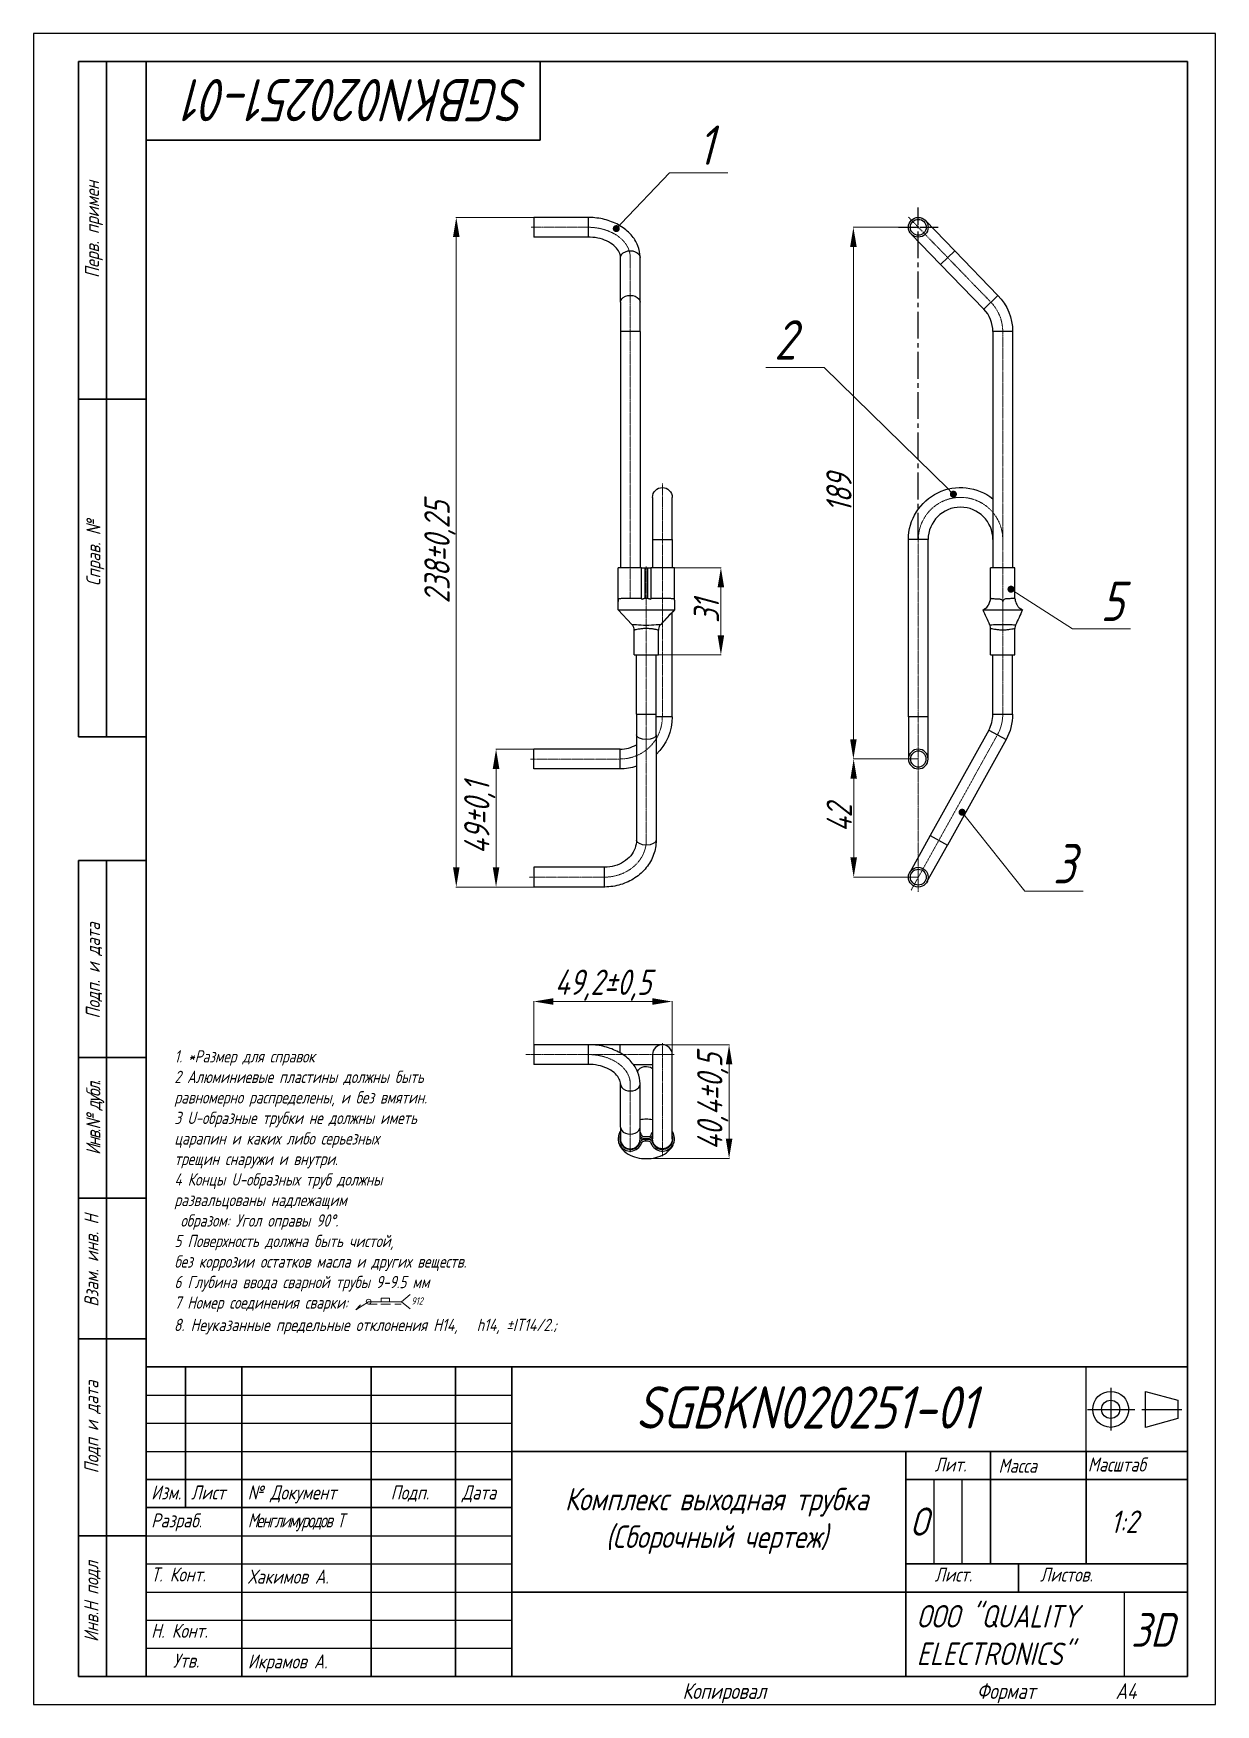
# Model space of a CAD drawing. Header units: millimetres. Extents: x 937859 to 970574, y 987894 to 996517.
# Drawn here: x 969859 to 970279, y 994044 to 994638 of the extents above; entities that cross this region are included whole.
import ezdxf
from ezdxf import colors
from ezdxf.entities.mleader import LeaderData, LeaderLine
from ezdxf.math import Vec2, Vec3

# ---------------------------------------------------------------- set-up
doc = ezdxf.new("R2010")
doc.units = ezdxf.units.MM
doc.header["$LTSCALE"] = 0.5
doc.linetypes.add('CENTER', pattern=[0.6, 0.375, -0.075, 0.075, -0.075])
doc.linetypes.add('CENTER2', pattern=[28.575, 19.05, -3.175, 3.175, -3.175])
for name, color, linetype, lineweight in [('0.25-STAMP', 7, 'Continuous', 25), ('0.3-STAMP', 7, 'Continuous', 30), ('MD_Visible', 7, 'Continuous', 25), ('MD_Visible Narrow', 7, 'Continuous', 25)]:
    doc.layers.add(name, color=color, linetype=linetype, lineweight=lineweight)
for name, color, linetype in [('DIMENSION', 1, 'Continuous'), ('Razmer', 7, 'Continuous'), ('Системный слой', 7, 'Continuous')]:
    doc.layers.add(name, color=color, linetype=linetype)
doc.styles.add('A1', font='GOST_A.TTF', dxfattribs={"width": 0.955, "oblique": 15, "height": 9})
doc.styles.add('A4x2', font='GOST_A.TTF', dxfattribs={"width": 0.955, "oblique": 15, "height": 5.5})
doc.styles.add('GOST type A', font='GOST_A.TTF', dxfattribs={"oblique": 15, "height": 4})
doc.styles.add('KTEXTSTYLE', font='GOST_A.TTF', dxfattribs={"width": 0.96, "oblique": 15, "height": 8})
doc.styles.get("Standard").update_dxf_attribs({"font": 'GOST_A.TTF', "oblique": 15})
doc.dimstyles.new('A1', dxfattribs={"dimtxt": 9, "dimasz": 7, "dimexe": 0.1, "dimexo": 0, "dimtad": 1, "dimtxsty": 'A1', "dimcen": 2.5, "dimadec": 0, "dimazin": 0, "dimtfac": 1, "dimtmove": 0, "dimatfit": 3, "dimfxl": 1, "dimlwd": 5, "dimlwe": 5, "dimarcsym": 0})

msp = doc.modelspace()

# ---------------------------------------------------------------- texts
at = {"insert": (970034.941, 994606.838), "char_height": 15, "width": 134.8165, "attachment_point": 1, "rotation": 180}
msp.add_mtext('SGBKN020251-01 \\P', dxfattribs=at)
at = {"char_height": 5, "attachment_point": 1, "rotation": 90}
for s, width, insert in [('Взам. инв. Н', 46.28544, (969877.097, 994185.424)), ('Подп и дата', 46.28544, (969877.097, 994126.215)), ('Инв.Н подл', 41.65428, (969877.062, 994066.281))]:
    msp.add_mtext_dynamic_manual_height_columns(s, width=width, gutter_width=25, heights=[0], dxfattribs=dict(at, insert=insert))
at = {"color": 0, "attachment_point": 1}
for s, insert, char_height, width, style in [('8. Неуказанные предельные отклонения H14,   h14, ±IT14/2.;', (969908.883, 994181.172), 4.375, 169.21784, 'GOST type A'), ('\\pxqc;{\\W1;\\C256;Комплекс выходная трубка \\P(Сборочный чертеж)}', (970024.185, 994121.054), 8, 155.02787, 'A4x2')]:
    msp.add_mtext(s, dxfattribs=dict(at, insert=insert, char_height=char_height, width=width, style=style))
at = {"insert": (970072.961, 994157.143), "char_height": 12.5, "width": 112.34708, "attachment_point": 1}
msp.add_mtext('{\\H1.2x;SGBKN020251-01} ', dxfattribs=at)
at = {"lineweight": 25, "attachment_point": 1}
for s, width, insert, char_height in [('Лит.', 24.78472, (970179.166, 994131.868), 5), ('Масса', 51.75437, (970201.848, 994131.431), 5), ('Масштаб', 24.78472, (970233.6, 994131.868), 5), ('Изм.', 8.39012, (969900.81, 994121.925), 5), ('Лист', 8.39012, (969914.992, 994121.925), 5), ('№ Документ', 74.37489, (969935.106, 994121.925), 5), ('Подп.', 8.39012, (969985.906, 994121.925), 5), ('Дата', 8.39012, (970011.244, 994121.925), 5), ('O', 8.8035, (970170.19, 994114.078), 10), ('1:2', 24.78472, (970241.662, 994113.035), 8), ('Разраб.', 8.39012, (969900.81, 994111.993), 5), ('{\\Q15;\\W0.9;\\T0.85;Менглимуродов Т}', 220.94732, (969935.175, 994111.993), 5), ('Т. Конт.', 188.86855, (969900.81, 994092.776), 5), ('Хакимов А.', 129.96696, (969935.175, 994092.031), 5), ('Лист.', 24.78472, (970179.166, 994092.749), 5), ('Листов.', 24.78472, (970216.636, 994092.749), 5), ('ООО "QUALITY\\PELECTRONICS"', 319.42543, (970172.799, 994079.419), 8), ('Н. Конт.', 181.97739, (969900.81, 994072.774), 5), ('3D', 24.78472, (970248.948, 994076.589), 12), ('Утв.', 21.78851, (969908.567, 994062.174), 5), ('Икрамов А.', 155.11973, (969935.175, 994061.87), 5)]:
    msp.add_mtext_dynamic_manual_height_columns(s, width=width, gutter_width=38.892, heights=[0], dxfattribs=dict(at, insert=insert, char_height=char_height))
at = {"char_height": 5.6, "attachment_point": 1}
for s, insert in [('\\pxqc;Копировал', (970032.273, 994051.637)), ('\\pxqc;Формат', (970132.367, 994051.637)), ('\\pxqc;A4', (970174.994, 994051.637))]:
    msp.add_mtext_dynamic_manual_height_columns(s, width=144.32861, gutter_width=1.108, heights=[9.957], dxfattribs=dict(at, insert=insert))
at = {"layer": 'DIMENSION', "color": 250, "linetype": 'CENTER', "ltscale": 0.25, "char_height": 5, "attachment_point": 1, "rotation": 90}
for s, width, insert in [('{\\C0;Перв. примен}', 52.96735, (969877.324, 994551.121)), ('\\pt2.5;{\\C0;Справ. №}', 38.91839, (969877.794, 994441.619)), ('{\\C0;Подп. и дата}', 66, (969877.61, 994287.863)), ('{\\T0.85;\\C0;Инв.№ дубл.}', 48, (969877.754, 994239.412))]:
    msp.add_mtext_dynamic_manual_height_columns(s, width=width, gutter_width=120, heights=[0], dxfattribs=dict(at, insert=insert))
at = {"layer": 'Razmer', "lineweight": 9, "insert": (969993.221, 994188.797), "char_height": 2.58048, "attachment_point": 1}
msp.add_mtext_dynamic_manual_height_columns('{\\fGOST type A|b0|i0|c204|p34;912}', width=3.40118, gutter_width=5.337, heights=[0], dxfattribs=at)
at = {"layer": 'Системный слой', "color": 7, "insert": (969909.081, 994276.64), "char_height": 4.375, "width": 645.19258, "attachment_point": 1, "style": 'KTEXTSTYLE'}
msp.add_mtext('{\\Q15;\\W0.965;1. *Размер для справок\\P2 Алюминиевые пластины должны быть \\Pравномерно распределены, и без вмятин.\\P3 U-образные трубки не должны иметь \\Pцарапин и каких либо серьезных \\Pтрещин снаружи и внутри.\\P4 Концы U-образных труб должны \\Pразвальцованы надлежащим\\P образом: Угол оправы 90°.\\P5 Поверхность должна быть чистой, \\Pбез коррозии остатков масла и других веществ.\\P6 Глубина ввода сварной трубы 9-9.5 мм\\P7 Номер соединения сварки:}', dxfattribs=at)

# ---------------------------------------------------------------- blocks, each defined once
blk = doc.blocks.new('*U234')
at = {"color": 0, "linetype": 'CENTER2', "transparency": 16777216}
for p, q in [((0, 0.7), (0, 7)), ((-7, 0), (-0.7, 0)), ((0.7, 0), (7, 0)), ((0, -111), (0, -0.7))]:
    blk.add_line(p, q, dxfattribs=at)
at = {"color": 0, "linetype": 'Continuous', "transparency": 16777216}
for p, q in [((-0.35, 0), (0.35, 0)), ((0, -0.35), (0, 0.35))]:
    blk.add_line(p, q, dxfattribs=at)
blk = doc.blocks.new('*D235')
at = {"color": 0, "lineweight": 5, "transparency": 16777216}
for p, q in [((970067.43, 994278.58), (970106.24, 994278.58)), ((970106.14, 994245.16), (970106.14, 994271.58)), ((970075.29, 994238.16), (970106.24, 994238.16))]:
    blk.add_line(p, q, dxfattribs=at)
at = {"color": 0, "transparency": 16777216}
for points in [[(970104.98, 994271.58), (970107.31, 994271.58), (970106.14, 994278.58)], [(970104.98, 994245.16), (970107.31, 994245.16), (970106.14, 994238.16)]]:
    blk.add_solid(points, dxfattribs=at)
at = {"layer": 'Defpoints', "color": 0, "transparency": 16777216}
for p in [(970067.43, 994278.58), (970106.14, 994278.58), (970075.29, 994238.16)]:
    blk.add_point(p, dxfattribs=at)
at = {"color": 0, "transparency": 16777216, "insert": (970100.34, 994258.37), "char_height": 9, "attachment_point": 5, "rotation": 90, "style": 'A1'}
blk.add_mtext('40,4%%P0,5', dxfattribs=at)
blk = doc.blocks.new('*D236')
at = {"color": 0, "lineweight": 5, "transparency": 16777216}
for p, q in [((970036.73, 994383.64), (970023.25, 994383.64)), ((970023.35, 994341.64), (970023.35, 994376.64)), ((970036.73, 994334.64), (970023.25, 994334.64))]:
    blk.add_line(p, q, dxfattribs=at)
at = {"color": 0, "transparency": 16777216}
for points in [[(970022.18, 994376.64), (970024.52, 994376.64), (970023.35, 994383.64)], [(970022.18, 994341.64), (970024.52, 994341.64), (970023.35, 994334.64)]]:
    blk.add_solid(points, dxfattribs=at)
at = {"layer": 'Defpoints', "color": 0, "transparency": 16777216}
for p in [(970023.35, 994383.64), (970036.73, 994383.64), (970036.73, 994334.64)]:
    blk.add_point(p, dxfattribs=at)
at = {"color": 0, "transparency": 16777216, "insert": (970017.55, 994359.14), "char_height": 9, "attachment_point": 5, "rotation": 90, "style": 'A1'}
blk.add_mtext('49%%P0,1', dxfattribs=at)
blk = doc.blocks.new('*D237')
at = {"color": 0, "lineweight": 5, "transparency": 16777216}
for p, q in [((970036.73, 994572.64), (970009.11, 994572.64)), ((970009.21, 994341.64), (970009.21, 994565.64)), ((970036.73, 994334.64), (970009.11, 994334.64))]:
    blk.add_line(p, q, dxfattribs=at)
at = {"color": 0, "transparency": 16777216}
for points in [[(970008.05, 994565.64), (970010.38, 994565.64), (970009.21, 994572.64)], [(970008.05, 994341.64), (970010.38, 994341.64), (970009.21, 994334.64)]]:
    blk.add_solid(points, dxfattribs=at)
at = {"layer": 'Defpoints', "color": 0, "transparency": 16777216}
for p in [(970009.21, 994572.64), (970036.73, 994572.64), (970036.73, 994334.64)]:
    blk.add_point(p, dxfattribs=at)
at = {"color": 0, "transparency": 16777216, "insert": (970003.41, 994453.64), "char_height": 9, "attachment_point": 5, "rotation": 90, "style": 'A1'}
blk.add_mtext('238%%P0,25', dxfattribs=at)
blk = doc.blocks.new('*D238')
at = {"color": 0, "lineweight": 5, "transparency": 16777216}
for p, q in [((970173.37, 994380.14), (970150.31, 994380.14)), ((970150.41, 994345.14), (970150.41, 994373.14)), ((970173.37, 994338.14), (970150.31, 994338.14))]:
    blk.add_line(p, q, dxfattribs=at)
at = {"color": 0, "transparency": 16777216}
for points in [[(970149.25, 994373.14), (970151.58, 994373.14), (970150.41, 994380.14)], [(970149.25, 994345.14), (970151.58, 994345.14), (970150.41, 994338.14)]]:
    blk.add_solid(points, dxfattribs=at)
at = {"layer": 'Defpoints', "color": 0, "transparency": 16777216}
for p in [(970150.41, 994380.14), (970173.37, 994380.14), (970173.37, 994338.14)]:
    blk.add_point(p, dxfattribs=at)
at = {"color": 0, "transparency": 16777216, "insert": (970145.28, 994359.14), "char_height": 9, "attachment_point": 5, "rotation": 90, "style": 'A1'}
blk.add_mtext('42', dxfattribs=at)
blk = doc.blocks.new('*D239')
at = {"color": 0, "lineweight": 5, "transparency": 16777216}
for p, q in [((970173.37, 994569.14), (970150.21, 994569.14)), ((970150.31, 994562.14), (970150.31, 994387.14)), ((970173.37, 994380.14), (970150.21, 994380.14))]:
    blk.add_line(p, q, dxfattribs=at)
at = {"color": 0, "transparency": 16777216}
for points in [[(970149.15, 994562.14), (970151.48, 994562.14), (970150.31, 994569.14)], [(970149.15, 994387.14), (970151.48, 994387.14), (970150.31, 994380.14)]]:
    blk.add_solid(points, dxfattribs=at)
at = {"layer": 'Defpoints', "color": 0, "transparency": 16777216}
for p in [(970173.37, 994569.14), (970150.31, 994380.14), (970173.37, 994380.14)]:
    blk.add_point(p, dxfattribs=at)
at = {"color": 0, "transparency": 16777216, "insert": (970145.18, 994474.64), "char_height": 9, "attachment_point": 5, "rotation": 90, "style": 'A1'}
blk.add_mtext('189', dxfattribs=at)
blk = doc.blocks.new('*D240')
at = {"color": 0, "lineweight": 5, "transparency": 16777216}
for p, q in [((970036.73, 994278.58), (970036.73, 994294.04)), ((970078.93, 994293.94), (970043.73, 994293.94)), ((970085.93, 994275.08), (970085.93, 994294.04))]:
    blk.add_line(p, q, dxfattribs=at)
at = {"color": 0, "transparency": 16777216}
for points in [[(970043.73, 994295.11), (970043.73, 994292.77), (970036.73, 994293.94)], [(970078.93, 994295.11), (970078.93, 994292.77), (970085.93, 994293.94)]]:
    blk.add_solid(points, dxfattribs=at)
at = {"layer": 'Defpoints', "color": 0, "transparency": 16777216}
for p in [(970036.73, 994293.94), (970036.73, 994278.58), (970085.93, 994275.08)]:
    blk.add_point(p, dxfattribs=at)
at = {"color": 0, "transparency": 16777216, "insert": (970061.33, 994299.75), "char_height": 9, "attachment_point": 5, "style": 'A1'}
blk.add_mtext('49,2%%P0,5', dxfattribs=at)
blk = doc.blocks.new('_Dot')
at = {"color": 0, "linetype": 'ByBlock', "lineweight": -2}
blk.add_line((-0.5, 0), (-1, 0), dxfattribs=at)
at = {"color": 0, "linetype": 'ByBlock', "const_width": 0.5}
blk.add_lwpolyline([(-0.25, 0, 1), (0.25, 0, 1)], format="xyb", close=True, dxfattribs=at)
blk = doc.blocks.new('*D241')
at = {"color": 0, "lineweight": 5, "transparency": 16777216}
for p, q in [((970086.73, 994448.14), (970103.33, 994448.14)), ((970103.23, 994424.14), (970103.23, 994441.14)), ((970081.03, 994417.14), (970103.33, 994417.14))]:
    blk.add_line(p, q, dxfattribs=at)
at = {"color": 0, "transparency": 16777216}
for points in [[(970102.06, 994441.14), (970104.4, 994441.14), (970103.23, 994448.14)], [(970102.06, 994424.14), (970104.4, 994424.14), (970103.23, 994417.14)]]:
    blk.add_solid(points, dxfattribs=at)
at = {"layer": 'Defpoints', "color": 0, "transparency": 16777216}
for p in [(970086.73, 994448.14), (970103.23, 994448.14), (970081.03, 994417.14)]:
    blk.add_point(p, dxfattribs=at)
at = {"color": 0, "transparency": 16777216, "insert": (970098.1, 994432.64), "char_height": 9, "attachment_point": 5, "rotation": 90, "style": 'A1'}
blk.add_mtext('31', dxfattribs=at)

# ---------------------------------------------------------------- dimensions: what is measured, and where the dimension line sits
for base, p1, p2, angle, text, picture, middle in [((970009.214, 994572.637), (970036.731, 994334.637), (970036.731, 994572.637), 270, '<>%%P0,25', '*D237', (970003.41, 994453.637)), ((970023.35, 994383.637), (970036.731, 994334.637), (970036.731, 994383.637), 270, '<>%%P0,1', '*D236', (970017.546, 994359.137)), ((970106.144, 994278.584), (970075.287, 994238.157), (970067.431, 994278.584), 90, '40,4%%P0,5', '*D235', (970100.34, 994258.37))]:
    dim = msp.add_linear_dim(base=base, p1=p1, p2=p2, angle=angle, text=text, dimstyle='A1')
    dim.commit()
    dim.dimension.update_dxf_attribs({"geometry": picture, "text_midpoint": middle})
for base, p1, p2, picture, middle in [((970150.312, 994380.137), (970173.373, 994569.137), (970173.373, 994380.137), '*D239', (970145.184, 994474.637)), ((970103.229, 994448.137), (970081.031, 994417.137), (970086.731, 994448.137), '*D241', (970098.101, 994432.637)), ((970150.412, 994380.137), (970173.373, 994338.137), (970173.373, 994380.137), '*D238', (970145.284, 994359.137))]:
    dim = msp.add_linear_dim(base=base, p1=p1, p2=p2, angle=90, dimstyle='A1')
    dim.commit()
    dim.dimension.update_dxf_attribs({"geometry": picture, "text_midpoint": middle})
dim = msp.add_linear_dim(base=(970036.731, 994293.941), p1=(970085.931, 994275.084), p2=(970036.731, 994278.584), text='<>%%P0,5', dimstyle='A1')
dim.commit()
dim.dimension.update_dxf_attribs({"geometry": '*D240', "text_midpoint": (970061.331, 994299.745)})

# ---------------------------------------------------------------- hatches: boundary and pattern name
at = {"lineweight": 5}
h = msp.add_hatch(color=256, dxfattribs=at)
h.dxf.hatch_style = 1
h.paths.add_polyline_path([(969975.16, 994186.146), (969973.51, 994184.373), (969974.776, 994185.21)])

# ---------------------------------------------------------------- linework, layer by layer
msp.add_line((969973.51, 994184.373), (969975.16, 994186.146), dxfattribs=at)
for p, q in [((970232.983, 994134.041), (970232.983, 994164.041)), ((970246.474, 994084.041), (970246.474, 994054.04))]:
    msp.add_line(p, q)
at = {"lineweight": 25}
for p, q in [((970241.728, 994156.584), (970241.728, 994141.497)), ((970233.538, 994148.966), (970250.29, 994148.966)), ((970252.762, 994148.966), (970267.041, 994148.966))]:
    msp.add_line(p, q, dxfattribs=at)
msp.add_lwpolyline([(970254.066, 994155.358), (970265.544, 994152.201), (970265.544, 994148.966), (970265.544, 994145.731), (970254.066, 994142.575), (970254.066, 994148.966)], close=True, dxfattribs=at)
for radius in [6.391, 3.236]:
    msp.add_circle((970241.728, 994148.966), radius, dxfattribs=at)
at = {"layer": '0.25-STAMP', "color": 0}
for p, q in [((969898.983, 994154.041), (970028.983, 994154.041)), ((969898.983, 994144.041), (970028.983, 994144.041)), ((969898.983, 994134.041), (970028.983, 994134.041)), ((970178.983, 994094.041), (970178.983, 994124.041)), ((970188.983, 994094.041), (970188.983, 994124.041)), ((969898.983, 994104.041), (970028.983, 994104.041)), ((969898.983, 994094.041), (970028.983, 994094.041)), ((969898.983, 994084.041), (970028.983, 994084.041)), ((969898.983, 994074.041), (970028.983, 994074.041)), ((969898.983, 994064.041), (970028.983, 994064.041))]:
    msp.add_line(p, q, dxfattribs=at)
at = {"layer": '0.25-STAMP'}
msp.add_lwpolyline([(969858.983, 994044.041), (970278.983, 994044.041), (970278.983, 994638.041), (969858.983, 994638.041), (969858.983, 994044.041)], dxfattribs=at)
at = {"layer": '0.3-STAMP', "color": 0}
for p, q in [((969874.983, 994388.041), (969874.983, 994628.041)), ((969874.983, 994628.041), (969898.983, 994628.041)), ((969884.983, 994388.041), (969884.983, 994628.041)), ((969898.983, 994628.041), (969898.983, 994388.041)), ((969874.983, 994508.041), (969898.983, 994508.041)), ((969874.983, 994388.041), (969898.983, 994388.041)), ((969874.983, 994054.041), (969874.983, 994344.041)), ((969898.983, 994344.041), (969874.983, 994344.041)), ((969884.983, 994054.041), (969884.983, 994344.041)), ((969898.983, 994344.041), (969898.983, 994054.041)), ((969898.983, 994274.041), (969874.983, 994274.041)), ((969898.983, 994224.041), (969874.983, 994224.041)), ((969898.983, 994174.041), (969874.983, 994174.041)), ((969898.983, 994164.041), (970268.983, 994164.041)), ((969898.983, 994054.041), (969898.983, 994164.041)), ((969912.983, 994114.041), (969912.983, 994164.041)), ((969932.983, 994054.041), (969932.983, 994164.041)), ((969978.983, 994054.041), (969978.983, 994164.041)), ((970008.983, 994054.041), (970008.983, 994164.041)), ((970028.983, 994054.041), (970028.983, 994164.041)), ((970268.983, 994054.041), (970268.983, 994164.041)), ((970028.983, 994134.041), (970268.983, 994134.041)), ((970168.983, 994054.041), (970168.983, 994134.041)), ((970198.983, 994094.041), (970198.983, 994134.041)), ((970232.983, 994094.041), (970232.983, 994134.041)), ((969898.983, 994124.041), (970028.983, 994124.041)), ((970168.983, 994124.041), (970268.983, 994124.041)), ((969898.983, 994114.041), (970028.983, 994114.041)), ((969898.983, 994104.041), (969874.983, 994104.041)), ((970168.983, 994094.041), (970268.983, 994094.041)), ((970208.983, 994084.041), (970208.983, 994094.041)), ((970028.983, 994084.041), (970268.983, 994084.041)), ((969898.983, 994054.041), (969874.983, 994054.041)), ((969898.983, 994054.041), (970268.983, 994054.041))]:
    msp.add_line(p, q, dxfattribs=at)
at = {"layer": '0.3-STAMP'}
for p, q in [((970038.983, 994628.041), (969898.983, 994628.041)), ((970038.983, 994600.041), (970038.983, 994628.041)), ((969898.983, 994600.041), (970038.983, 994600.041))]:
    msp.add_line(p, q, dxfattribs=at)
msp.add_lwpolyline([(969898.983, 994054.041), (970268.983, 994054.041), (970268.983, 994628.041), (969898.983, 994628.041), (969898.983, 994054.041)], dxfattribs=at)
at = {"layer": 'MD_Visible', "extrusion": (0, 1, 0)}
for p, q in [((970036.731, 994572.637), (970036.731, 994565.637)), ((970056.031, 994572.637), (970036.731, 994572.637)), ((970186.32, 994560.792), (970175.888, 994571.571)), ((970056.031, 994565.637), (970036.731, 994565.637)), ((970170.858, 994566.703), (970181.29, 994555.924)), ((970067.531, 994542.499), (970067.531, 994558.358)), ((970074.531, 994542.499), (970074.531, 994558.358)), ((970201.667, 994544.933), (970186.32, 994560.792)), ((970196.637, 994540.065), (970181.29, 994555.924)), ((970067.531, 994542.499), (970067.531, 994532.067)), ((970074.531, 994532.067), (970074.531, 994542.499)), ((970067.531, 994532.067), (970067.531, 994448.137)), ((970074.531, 994532.067), (970074.531, 994448.137)), ((970199.873, 994532.067), (970199.873, 994448.137)), ((970206.873, 994532.067), (970206.873, 994448.137)), ((970078.931, 994473.137), (970078.931, 994458.137)), ((970085.931, 994458.137), (970085.931, 994473.137)), ((970078.931, 994458.137), (970078.931, 994448.137)), ((970085.931, 994458.137), (970085.931, 994448.137)), ((970169.873, 994395.137), (970169.873, 994458.137)), ((970176.873, 994395.137), (970176.873, 994458.137)), ((970075.066, 994448.137), (970066.731, 994448.137)), ((970066.731, 994436.137), (970066.731, 994448.137)), ((970075.066, 994448.137), (970076.192, 994448.137)), ((970076.192, 994448.137), (970077.27, 994448.137)), ((970077.27, 994448.137), (970078.396, 994448.137)), ((970086.731, 994448.137), (970078.396, 994448.137)), ((970086.731, 994436.545), (970086.731, 994448.137)), ((970207.673, 994448.137), (970199.073, 994448.137)), ((970199.073, 994437.135), (970199.073, 994448.137)), ((970207.673, 994437.135), (970207.673, 994448.137)), ((970066.731, 994433.137), (970066.731, 994436.137)), ((970086.731, 994436.545), (970086.731, 994433.137)), ((970071.606, 994428.005), (970066.731, 994433.137)), ((970086.731, 994433.137), (970081.856, 994428.005)), ((970085.931, 994433.137), (970085.931, 994433.137)), ((970085.931, 994395.137), (970085.931, 994432.295)), ((970072.431, 994417.137), (970072.431, 994425.939)), ((970081.031, 994417.137), (970081.031, 994425.939)), ((970199.073, 994417.137), (970199.073, 994426.493)), ((970207.673, 994417.137), (970207.673, 994426.493)), ((970072.431, 994417.137), (970081.031, 994417.137)), ((970073.231, 994396.024), (970073.231, 994417.137)), ((970080.231, 994396.024), (970080.231, 994417.137)), ((970199.073, 994417.137), (970207.673, 994417.137)), ((970199.873, 994396.024), (970199.873, 994417.137)), ((970206.873, 994396.024), (970206.873, 994417.137)), ((970073.231, 994396.024), (970073.231, 994388.739)), ((970080.231, 994388.739), (970080.231, 994396.024)), ((970169.873, 994395.137), (970169.873, 994380.137)), ((970176.873, 994380.137), (970176.873, 994395.137)), ((970073.231, 994388.739), (970073.231, 994351.249)), ((970080.231, 994388.739), (970080.231, 994351.249)), ((970198.426, 994390.439), (970177.598, 994352.949)), ((970204.545, 994387.04), (970183.717, 994349.55)), ((970036.731, 994376.637), (970036.731, 994383.637)), ((970067.431, 994383.637), (970036.731, 994383.637)), ((970067.431, 994376.637), (970036.731, 994376.637)), ((970177.598, 994352.949), (970170.314, 994339.837)), ((970176.433, 994336.437), (970183.717, 994349.55)), ((970036.731, 994341.637), (970036.731, 994334.637)), ((970061.731, 994341.637), (970036.731, 994341.637)), ((970061.731, 994334.637), (970036.731, 994334.637))]:
    msp.add_line(p, q, dxfattribs=at)
at = {"layer": 'MD_Visible', "linetype": 'CENTER', "lineweight": 9, "extrusion": (0, 1, 0)}
for p, q in [((970199.152, 994542.499), (970169.885, 994572.742)), ((970056.031, 994569.137), (970035.814, 994569.137)), ((970071.031, 994558.358), (970071.031, 994437.554)), ((970203.373, 994396.024), (970203.373, 994532.067)), ((970082.431, 994478.045), (970082.431, 994395.137)), ((970173.373, 994332.936), (970173.373, 994458.137)), ((970076.731, 994448.571), (970076.731, 994351.249)), ((970170.812, 994333.527), (970201.486, 994388.739)), ((970067.431, 994380.137), (970035.481, 994380.137)), ((970061.731, 994338.137), (970035.058, 994338.137))]:
    msp.add_line(p, q, dxfattribs=at)
at = {"layer": 'MD_Visible', "linetype": 'CENTER', "lineweight": 9}
for p, q in [((970082.431, 994238.97), (970082.431, 994279.226)), ((970056.031, 994275.084), (970033.92, 994275.084)), ((970086.6, 994275.084), (970056.031, 994275.084)), ((970071.031, 994240.394), (970071.031, 994264.652))]:
    msp.add_line(p, q, dxfattribs=at)
at = {"layer": 'MD_Visible'}
for p, q in [((970036.731, 994278.584), (970036.731, 994271.584)), ((970056.031, 994278.584), (970036.731, 994278.584)), ((970067.431, 994278.584), (970056.031, 994278.584)), ((970082.431, 994278.584), (970067.431, 994278.584)), ((970078.931, 994275.084), (970078.931, 994245.084)), ((970085.931, 994245.084), (970085.931, 994275.084)), ((970056.031, 994271.584), (970036.731, 994271.584)), ((970072.125, 994271.584), (970078.931, 994271.584)), ((970067.531, 994249.305), (970067.531, 994264.652)), ((970074.531, 994249.305), (970074.531, 994264.652)), ((970067.531, 994249.305), (970067.531, 994245.084)), ((970074.531, 994245.084), (970074.531, 994249.305)), ((970077.27, 994245.784), (970076.192, 994245.784)), ((970077.27, 994245.184), (970076.192, 994245.184)), ((970076.192, 994244.984), (970077.27, 994244.984)), ((970076.192, 994244.384), (970077.27, 994244.384))]:
    msp.add_line(p, q, dxfattribs=at)
for centre, radius in [((970173.373, 994569.137), 3.5), ((970173.373, 994569.137), 2.82), ((970173.373, 994338.137), 3.5), ((970173.373, 994338.137), 2.82)]:
    msp.add_circle(centre, radius, dxfattribs=at)
at = {"layer": 'MD_Visible', "extrusion": (2.69996e-16, -2.4281e-40, -1)}
for radius in [3.5, 2.82]:
    msp.add_circle((-970173.373, 994380.137), radius, dxfattribs=at)
at = {"layer": 'MD_Visible', "linetype": 'CENTER', "lineweight": 9, "extrusion": (2.69996e-16, 0, -1)}
for centre, start, end in [((-970188.373, 994532.067), 135.939191, 180), ((-970188.373, 994396.024), 180, 209.054604)]:
    msp.add_arc(centre, 15, start, end, dxfattribs=at)
at = {"layer": 'MD_Visible', "extrusion": (2.69996e-16, 0, -1)}
for centre, start, end in [((-970188.373, 994532.067), 135.939191, 180), ((-970188.373, 994458.137), 0, 128.434651), ((-970188.373, 994396.024), 180, 209.054604)]:
    msp.add_arc(centre, 18.5, start, end, dxfattribs=at)
at = {"layer": 'MD_Visible'}
for centre, radius, start, end in [((970188.373, 994532.067), 11.5, 0, 44.060809), ((970188.373, 994458.137), 11.5, 0, 180), ((970188.373, 994396.024), 11.5, 330.945396, 0), ((970067.431, 994395.137), 11.5, 270, 300.288069), ((970082.431, 994275.084), 3.5, 0, 180), ((970071.031, 994245.084), 4.3, 144.484016, 339.790455), ((970071.031, 994245.084), 3.7, 161.075356, 339.790455), ((970071.031, 994245.084), 3.5, 180, 0), ((970071.031, 994245.084), 4.3, 20.209545, 35.515984), ((970082.431, 994245.084), 4.3, 200.209545, 35.515984), ((970082.431, 994245.084), 4.3, 144.484016, 159.790455), ((970082.431, 994245.084), 3.7, 200.209545, 18.924644)]:
    msp.add_arc(centre, radius, start, end, dxfattribs=at)
at = {"layer": 'MD_Visible', "extrusion": (1.22465e-16, 0, -1)}
for centre, radius, start, end in [((-970082.431, 994473.137), 3.5, 0, 180), ((-970067.431, 994395.137), 18.5, 180, 226.219944), ((-970067.431, 994395.137), 18.5, 251.728901, 270)]:
    msp.add_arc(centre, radius, start, end, dxfattribs=at)
at = {"layer": 'MD_Visible', "linetype": 'CENTER', "lineweight": 9}
for centre, start, end in [((970188.373, 994458.137), 0, 180), ((970067.431, 994395.137), 270, 328.576094)]:
    msp.add_arc(centre, 15, start, end, dxfattribs=at)
at = {"layer": 'MD_Visible', "linetype": 'CENTER', "lineweight": 9, "extrusion": (1.22465e-16, 0, -1)}
msp.add_arc((-970067.431, 994395.137), 15, 180, 226.219944, dxfattribs=at)
at = {"layer": 'MD_Visible', "extrusion": (0, 0, -1)}
for centre, radius, start, end in [((-970076.731, 994245.084), 2.82, 326.321653, 331.277388), ((-970076.192, 994243.184), 1.8, 20.209545, 90), ((-970076.192, 994246.984), 1.8, 270, 337.368278), ((-970076.192, 994246.984), 1.2, 270, 339.790455), ((-970076.192, 994243.184), 1.2, 20.209545, 90), ((-970077.27, 994246.984), 1.2, 200.209545, 270), ((-970077.27, 994246.984), 1.8, 202.631722, 270), ((-970077.27, 994243.184), 1.8, 90, 159.790455), ((-970077.27, 994243.184), 1.2, 90, 159.790455), ((-970082.431, 994245.084), 3.5, 180, 0), ((-970076.731, 994245.084), 2.82, 208.722612, 213.678347), ((-970076.731, 994245.084), 3.5, 321.095652, 324.516796), ((-970076.731, 994245.084), 3.5, 215.483204, 218.904348)]:
    msp.add_arc(centre, radius, start, end, dxfattribs=at)
at = {"layer": 'MD_Visible'}
for points, knots in [([(970074.531, 994558.358), (970074.531, 994559.8), (970074.248, 994561.239), (970073.161, 994563.993), (970072.337, 994565.3), (970070.207, 994567.709), (970068.868, 994568.789), (970065.883, 994570.562), (970064.236, 994571.256), (970060.773, 994572.24), (970058.956, 994572.53), (970056.76, 994572.629), (970056.396, 994572.637), (970056.031, 994572.637)], [0, 0, 0, 0, 0.2763545, 0.2763545, 0.5658626, 0.5658626, 0.8800219, 0.8800219, 1.1941812, 1.1941812, 1.5083404, 1.5083404, 1.5707963, 1.5707963, 1.5707963, 1.5707963]), ([(970067.531, 994558.358), (970067.531, 994558.977), (970067.4, 994559.6), (970066.815, 994560.894), (970066.354, 994561.563), (970065.081, 994562.822), (970064.284, 994563.411), (970062.443, 994564.397), (970061.411, 994564.802), (970059.193, 994565.386), (970058.006, 994565.566), (970056.547, 994565.631), (970056.289, 994565.637), (970056.031, 994565.637)], [0, 0, 0, 0, 0.3141593, 0.3141593, 0.6283185, 0.6283185, 0.9300821, 0.9300821, 1.219441, 1.219441, 1.5087323, 1.5087323, 1.5707963, 1.5707963, 1.5707963, 1.5707963]), ([(970075.066, 994437.133), (970074.924, 994437.131), (970074.726, 994437.135), (970074.234, 994437.138), (970073.941, 994437.137), (970073.387, 994437.137), (970073.148, 994437.137), (970072.645, 994437.136), (970072.383, 994437.135), (970071.977, 994437.135), (970071.84, 994437.136), (970071.149, 994437.137), (970070.583, 994437.133), (970069.901, 994437.135), (970069.768, 994437.136), (970069.286, 994437.136), (970068.953, 994437.131), (970068.459, 994437.132), (970068.287, 994437.135), (970068.028, 994437.135), (970067.933, 994437.132), (970067.654, 994437.123), (970067.485, 994437.115), (970067.274, 994437.118), (970067.217, 994437.121), (970067.142, 994437.125), (970067.119, 994437.126), (970067.085, 994437.125), (970067.072, 994437.124), (970067.039, 994437.121), (970067.021, 994437.117), (970066.968, 994437.103), (970066.937, 994437.089), (970066.864, 994437.037), (970066.829, 994436.992), (970066.759, 994436.844), (970066.744, 994436.734), (970066.735, 994436.611), (970066.734, 994436.574), (970066.732, 994436.504), (970066.732, 994436.47), (970066.731, 994436.358), (970066.731, 994436.264), (970066.731, 994436.137)], [-1.0311097, -1.0311097, -1.0311097, -1.0311097, -0.9364196, -0.9364196, -0.8415169, -0.8415169, -0.7773629, -0.7773629, -0.7132065, -0.7132065, -0.6811462, -0.6811462, -0.5522881, -0.5522881, -0.520313, -0.520313, -0.4353314, -0.4353314, -0.3842868, -0.3842868, -0.3528143, -0.3528143, -0.2866861, -0.2866861, -0.2575597, -0.2575597, -0.244751, -0.244751, -0.2363884, -0.2363884, -0.2235087, -0.2235087, -0.1983379, -0.1983379, -0.1579865, -0.1579865, -0.0942473, -0.0942473, -0.0616859, -0.0616859, -0.0381537, -0.0381537, -0.000001, -0.000001, -0.000001, -0.000001]), ([(970076.152, 994437.137), (970076.134, 994437.137), (970076.116, 994437.136), (970076.075, 994437.134), (970076.052, 994437.132), (970075.942, 994437.123), (970075.857, 994437.109), (970075.659, 994437.061), (970075.551, 994437.022), (970075.375, 994436.935), (970075.327, 994436.899), (970075.296, 994436.88), (970075.291, 994436.878), (970075.286, 994436.877), (970075.286, 994436.877), (970075.285, 994436.877), (970075.284, 994436.877), (970075.283, 994436.877), (970075.283, 994436.877), (970075.283, 994436.877), (970075.282, 994436.877), (970075.281, 994436.877), (970075.281, 994436.877), (970075.278, 994436.877), (970075.276, 994436.878), (970075.273, 994436.881), (970075.272, 994436.883), (970075.268, 994436.887), (970075.266, 994436.89), (970075.255, 994436.91), (970075.245, 994436.93), (970075.212, 994436.986), (970075.187, 994437.027), (970075.14, 994437.087), (970075.12, 994437.108), (970075.093, 994437.126), (970075.085, 994437.13), (970075.075, 994437.132), (970075.073, 994437.133), (970075.07, 994437.133), (970075.069, 994437.133), (970075.067, 994437.133), (970075.067, 994437.133), (970075.066, 994437.133)], [0.000001, 0.000001, 0.000001, 0.000001, 0.00540984, 0.00540984, 0.01242875, 0.01242875, 0.0388905, 0.0388905, 0.0774446, 0.0774446, 0.11040518, 0.11040518, 0.12447548, 0.12447548, 0.12695001, 0.12695001, 0.12844945, 0.12844945, 0.12959751, 0.12959751, 0.13084704, 0.13084704, 0.13286131, 0.13286131, 0.14104386, 0.14104386, 0.14925464, 0.14925464, 0.1592626, 0.1592626, 0.17010242, 0.17010242, 0.18190392, 0.18190392, 0.19068776, 0.19068776, 0.19452773, 0.19452773, 0.19566188, 0.19566188, 0.19617336, 0.19617336, 0.19652116, 0.19652116, 0.19652116, 0.19652116]), ([(970077.27, 994437.137), (970077.185, 994437.137), (970077.101, 994437.137), (970076.922, 994437.137), (970076.826, 994437.137), (970076.731, 994437.137)], [-0.053858724, -0.053858724, -0.053858724, -0.053858724, -0.028639612, -0.028639612, -0.000001, -0.000001, -0.000001, -0.000001]), ([(970078.396, 994437.136), (970078.395, 994437.136), (970078.393, 994437.136), (970078.391, 994437.136), (970078.389, 994437.136), (970078.384, 994437.135), (970078.38, 994437.133), (970078.356, 994437.123), (970078.336, 994437.105), (970078.302, 994437.064), (970078.279, 994437.036), (970078.237, 994436.962), (970078.223, 994436.934), (970078.203, 994436.905), (970078.199, 994436.901), (970078.192, 994436.895), (970078.189, 994436.893), (970078.184, 994436.891), (970078.182, 994436.89), (970078.179, 994436.89), (970078.178, 994436.889), (970078.176, 994436.889), (970078.176, 994436.889), (970078.174, 994436.889), (970078.174, 994436.889), (970078.172, 994436.89), (970078.171, 994436.89), (970078.168, 994436.89), (970078.165, 994436.891), (970078.148, 994436.895), (970078.128, 994436.907), (970078.08, 994436.935), (970078.043, 994436.958), (970077.893, 994437.031), (970077.782, 994437.069), (970077.586, 994437.112), (970077.51, 994437.123), (970077.403, 994437.132), (970077.375, 994437.134), (970077.333, 994437.136), (970077.319, 994437.136), (970077.294, 994437.137), (970077.282, 994437.137), (970077.27, 994437.137)], [0.000001, 0.000001, 0.000001, 0.000001, 0.000979055, 0.000979055, 0.002247579, 0.002247579, 0.005555655, 0.005555655, 0.020428086, 0.020428086, 0.029751049, 0.029751049, 0.034990212, 0.034990212, 0.036000325, 0.036000325, 0.036776893, 0.036776893, 0.037234067, 0.037234067, 0.037439417, 0.037439417, 0.037594286, 0.037594286, 0.037740733, 0.037740733, 0.037945514, 0.037945514, 0.038485035, 0.038485035, 0.041704627, 0.041704627, 0.044992271, 0.044992271, 0.051231346, 0.051231346, 0.055003478, 0.055003478, 0.056352655, 0.056352655, 0.056994842, 0.056994842, 0.057566642, 0.057566642, 0.057566642, 0.057566642]), ([(970086.731, 994436.545), (970086.731, 994436.552), (970086.731, 994436.558), (970086.731, 994436.584), (970086.73, 994436.604), (970086.728, 994436.649), (970086.726, 994436.675), (970086.718, 994436.755), (970086.708, 994436.806), (970086.666, 994436.953), (970086.62, 994437.028), (970086.531, 994437.088), (970086.509, 994437.099), (970086.463, 994437.115), (970086.441, 994437.12), (970086.405, 994437.125), (970086.391, 994437.126), (970086.36, 994437.127), (970086.343, 994437.127), (970086.286, 994437.124), (970086.243, 994437.121), (970086.167, 994437.118), (970086.137, 994437.117), (970085.975, 994437.115), (970085.825, 994437.122), (970085.548, 994437.132), (970085.429, 994437.135), (970085.14, 994437.135), (970084.966, 994437.132), (970084.541, 994437.131), (970084.288, 994437.134), (970083.767, 994437.137), (970083.501, 994437.135), (970083.093, 994437.134), (970082.955, 994437.134), (970082.54, 994437.135), (970082.263, 994437.136), (970081.713, 994437.136), (970081.441, 994437.135), (970080.911, 994437.135), (970080.653, 994437.136), (970080.177, 994437.137), (970079.959, 994437.136), (970079.449, 994437.135), (970079.176, 994437.137), (970078.716, 994437.136), (970078.531, 994437.135), (970078.396, 994437.136)], [-1.225306, -1.225306, -1.225306, -1.225306, -1.2215969, -1.2215969, -1.210248, -1.210248, -1.1944825, -1.1944825, -1.15935, -1.15935, -1.0839367, -1.0839367, -1.0608102, -1.0608102, -1.041483, -1.041483, -1.0302805, -1.0302805, -1.0173168, -1.0173168, -0.9870606, -0.9870606, -0.9689732, -0.9689732, -0.8916448, -0.8916448, -0.8397649, -0.8397649, -0.7732404, -0.7732404, -0.6880271, -0.6880271, -0.6050675, -0.6050675, -0.5632064, -0.5632064, -0.4800063, -0.4800063, -0.3971604, -0.3971604, -0.313531, -0.313531, -0.2354798, -0.2354798, -0.1177147, -0.1177147, -0.000001, -0.000001, -0.000001, -0.000001]), ([(970197.023, 994433.512), (970197.023, 994433.512), (970197.027, 994433.515), (970197.048, 994433.528), (970197.068, 994433.542), (970197.296, 994433.698), (970197.447, 994433.818), (970197.815, 994434.179), (970198.008, 994434.408), (970198.369, 994434.993), (970198.536, 994435.342), (970198.835, 994436.159), (970198.966, 994436.643), (970199.073, 994437.135)], [0.63675366, 0.63675366, 0.63675366, 0.63675366, 0.64520131, 0.64520131, 0.65861346, 0.65861346, 0.81089903, 0.81089903, 0.96423885, 0.96423885, 1.10541149, 1.10541149, 1.26240954, 1.26240954, 1.26240954, 1.26240954]), ([(970197.418, 994433.8), (970197.581, 994433.936), (970197.738, 994434.094), (970198.12, 994434.568), (970198.341, 994434.925), (970198.752, 994435.869), (970198.935, 994436.497), (970199.073, 994437.135)], [0.74786094, 0.74786094, 0.74786094, 0.74786094, 0.88686041, 0.88686041, 1.05785737, 1.05785737, 1.26126131, 1.26126131, 1.26126131, 1.26126131]), ([(970199.073, 994437.135), (970199.073, 994437.134), (970199.108, 994437.134), (970199.209, 994437.135), (970199.247, 994437.136), (970199.423, 994437.136), (970199.614, 994437.13), (970199.978, 994437.133), (970200.108, 994437.136), (970200.43, 994437.133), (970200.626, 994437.124), (970201.168, 994437.112), (970201.445, 994437.124), (970201.592, 994437.125), (970201.628, 994437.126), (970201.698, 994437.124), (970201.732, 994437.123), (970201.829, 994437.117), (970201.892, 994437.111), (970202.033, 994437.092), (970202.111, 994437.078), (970202.358, 994437.022), (970202.525, 994436.967), (970202.851, 994436.827), (970202.988, 994436.751), (970203.162, 994436.636), (970203.204, 994436.593), (970203.251, 994436.523), (970203.266, 994436.491), (970203.297, 994436.384), (970203.31, 994436.291), (970203.32, 994436.137)], [0.5250339, 0.5250339, 0.5250339, 0.5250339, 0.6207979, 0.6207979, 0.6625563, 0.6625563, 0.7898613, 0.7898613, 0.8516731, 0.8516731, 0.9299953, 0.9299953, 1.0540507, 1.0540507, 1.0922348, 1.0922348, 1.1276615, 1.1276615, 1.1927883, 1.1927883, 1.2726048, 1.2726048, 1.4458826, 1.4458826, 1.6188216, 1.6188216, 1.7802224, 1.7802224, 1.8956357, 1.8956357, 2.0883348, 2.0883348, 2.0883348, 2.0883348]), ([(970199.227, 994437.135), (970199.159, 994437.135), (970199.113, 994437.136), (970199.079, 994437.136), (970199.073, 994437.136), (970199.073, 994437.135)], [-0.590854904, -0.590854904, -0.590854904, -0.590854904, -0.553691874, -0.553691874, -0.535518661, -0.535518661, -0.535518661, -0.535518661]), ([(970207.673, 994437.135), (970207.673, 994437.135), (970207.634, 994437.134), (970207.525, 994437.135), (970207.486, 994437.136), (970207.321, 994437.136), (970207.156, 994437.131), (970206.827, 994437.132), (970206.691, 994437.135), (970206.454, 994437.135), (970206.359, 994437.132), (970206.051, 994437.123), (970205.822, 994437.115), (970205.468, 994437.118), (970205.363, 994437.121), (970205.208, 994437.125), (970205.16, 994437.126), (970205.082, 994437.125), (970205.051, 994437.124), (970204.974, 994437.121), (970204.926, 994437.117), (970204.785, 994437.103), (970204.692, 994437.089), (970204.447, 994437.037), (970204.298, 994436.992), (970203.919, 994436.844), (970203.72, 994436.734), (970203.56, 994436.611), (970203.527, 994436.574), (970203.487, 994436.504), (970203.473, 994436.47), (970203.445, 994436.358), (970203.435, 994436.264), (970203.427, 994436.137)], [-0.62935118, -0.62935118, -0.62935118, -0.62935118, -0.55228814, -0.55228814, -0.52031299, -0.52031299, -0.43533138, -0.43533138, -0.38428682, -0.38428682, -0.35281434, -0.35281434, -0.28668609, -0.28668609, -0.25755974, -0.25755974, -0.24475099, -0.24475099, -0.2363884, -0.2363884, -0.22350872, -0.22350872, -0.19833786, -0.19833786, -0.15798648, -0.15798648, -0.09424725, -0.09424725, -0.06168589, -0.06168589, -0.03815369, -0.03815369, -0.000001, -0.000001, -0.000001, -0.000001]), ([(970207.673, 994437.135), (970207.673, 994437.136), (970207.666, 994437.136), (970207.626, 994437.136), (970207.584, 994437.135), (970207.524, 994437.135)], [-0.5242621, -0.5242621, -0.5242621, -0.5242621, -0.48000633, -0.48000633, -0.41055058, -0.41055058, -0.41055058, -0.41055058]), ([(970207.673, 994437.135), (970207.769, 994436.695), (970207.883, 994436.262), (970208.116, 994435.589), (970208.224, 994435.326), (970208.507, 994434.759), (970208.691, 994434.483), (970209.046, 994434.053), (970209.222, 994433.89), (970209.47, 994433.69), (970209.547, 994433.633), (970209.653, 994433.559), (970209.682, 994433.54), (970209.726, 994433.511), (970209.74, 994433.502), (970209.752, 994433.494), (970209.753, 994433.493), (970209.754, 994433.492), (970209.754, 994433.492), (970209.754, 994433.492)], [0, 0, 0, 0, 0.14029694, 0.14029694, 0.24018883, 0.24018883, 0.38381439, 0.38381439, 0.5290964, 0.5290964, 0.59466729, 0.59466729, 0.61929095, 0.61929095, 0.6285247, 0.6285247, 0.62975919, 0.62975919, 0.63060079, 0.63060079, 0.63060079, 0.63060079]), ([(970066.731, 994433.137), (970066.731, 994433.137), (970066.928, 994433.137), (970068.001, 994433.137), (970070.199, 994433.137), (970073.366, 994433.137), (970076.731, 994433.137), (970080.095, 994433.137), (970083.263, 994433.137), (970085.461, 994433.137), (970086.534, 994433.137), (970086.731, 994433.137), (970086.731, 994433.137)], [0.5, 0.5, 0.5, 0.5, 0.53125, 0.5625, 0.625, 0.6875, 0.75, 0.8125, 0.875, 0.9375, 0.96875, 1, 1, 1, 1]), ([(970071.606, 994428.005), (970071.606, 994428.005), (970071.606, 994428.005), (970071.606, 994428.005), (970072.266, 994427.965), (970074.196, 994427.82), (970075.465, 994427.724), (970077.995, 994427.725), (970079.259, 994427.819), (970081.201, 994427.966), (970081.848, 994428.005), (970081.856, 994428.005)], [0.49994801, 0.49994801, 0.49994801, 0.49994801, 0.5, 0.5, 0.625, 0.625, 0.75, 0.75, 0.875, 0.875, 0.99923974, 0.99923974, 0.99923974, 0.99923974]), ([(970072.432, 994425.94), (970072.431, 994426.264), (970072.377, 994426.593), (970072.169, 994427.209), (970072.012, 994427.504), (970071.75, 994427.847), (970071.681, 994427.928), (970071.608, 994428.005)], [0, 0, 0, 0, 0.09737037, 0.09737037, 0.19508785, 0.19508785, 0.22691712, 0.22691712, 0.22691712, 0.22691712]), ([(970081.854, 994428.005), (970081.631, 994427.771), (970081.445, 994427.496), (970081.172, 994426.907), (970081.083, 994426.585), (970081.036, 994426.155), (970081.03, 994426.047), (970081.03, 994425.939)], [0.00016337, 0.00016337, 0.00016337, 0.00016337, 0.09722923, 0.09722923, 0.1948564, 0.1948564, 0.22710302, 0.22710302, 0.22710302, 0.22710302]), ([(970196.373, 994433.137), (970196.373, 994433.137), (970196.635, 994433.137), (970197.856, 994433.137), (970199.694, 994433.137), (970201.693, 994433.137), (970203.373, 994433.137), (970205.054, 994433.137), (970207.052, 994433.137), (970208.891, 994433.137), (970210.112, 994433.137), (970210.373, 994433.137), (970210.373, 994433.137)], [0.25, 0.25, 0.25, 0.25, 0.3125, 0.375, 0.4375, 0.46875, 0.5, 0.53125, 0.5625, 0.625, 0.6875, 0.75, 0.75, 0.75, 0.75]), ([(970199.074, 994426.493), (970199.074, 994426.815), (970199.021, 994427.14), (970198.887, 994427.54), (970198.851, 994427.633), (970198.81, 994427.724)], [0, 0, 0, 0, 0.09643929, 0.09643929, 0.12645408, 0.12645408, 0.12645408, 0.12645408]), ([(970207.937, 994427.725), (970207.804, 994427.43), (970207.718, 994427.111), (970207.677, 994426.691), (970207.672, 994426.592), (970207.672, 994426.494)], [0.00001708, 0.00001708, 0.00001708, 0.00001708, 0.09682048, 0.09682048, 0.1264306, 0.1264306, 0.1264306, 0.1264306]), ([(970081.031, 994425.939), (970081.03, 994425.939), (970081.021, 994425.942), (970081.002, 994425.948), (970080.946, 994425.964), (970080.806, 994426.002), (970080.596, 994426.052), (970080.595, 994426.052), (970080.595, 994426.052), (970080.594, 994426.053), (970080.382, 994426.103), (970080.094, 994426.167), (970079.751, 994426.228), (970079.412, 994426.289), (970079.011, 994426.349), (970078.579, 994426.395), (970078.15, 994426.441), (970077.679, 994426.475), (970077.205, 994426.487), (970076.728, 994426.5), (970076.234, 994426.493), (970075.767, 994426.467), (970075.295, 994426.441), (970074.837, 994426.395), (970074.43, 994426.341), (970074.023, 994426.286), (970073.656, 994426.221), (970073.358, 994426.161), (970073.063, 994426.101), (970072.827, 994426.044), (970072.67, 994426.004), (970072.513, 994425.964), (970072.431, 994425.939), (970072.431, 994425.939)], [0.0004299, 0.0004299, 0.0004299, 0.0004299, 0.01824761, 0.01824761, 0.01824761, 0.0719699, 0.0719699, 0.0719699, 0.07210761, 0.07210761, 0.07210761, 0.12602248, 0.12602248, 0.12602248, 0.17941414, 0.17941414, 0.17941414, 0.23248543, 0.23248543, 0.23248543, 0.28589225, 0.28589225, 0.28589225, 0.3398149, 0.3398149, 0.3398149, 0.39363332, 0.39363332, 0.39363332, 0.44695692, 0.44695692, 0.44695692, 0.50015244, 0.50015244, 0.50015244, 0.50015244]), ([(970072.431, 994425.939), (970072.431, 994425.939), (970072.431, 994425.939), (970072.431, 994425.939)], [0.50015243821, 0.50015243821, 0.50015243821, 0.50015243821, 0.50050267047, 0.50050267047, 0.50050267047, 0.50050267047]), ([(970207.673, 994426.493), (970207.671, 994426.493), (970207.635, 994426.484), (970207.564, 994426.467), (970207.455, 994426.441), (970207.263, 994426.395), (970207.006, 994426.341), (970206.748, 994426.286), (970206.418, 994426.221), (970206.041, 994426.161), (970205.668, 994426.101), (970205.238, 994426.044), (970204.787, 994426.004), (970204.337, 994425.964), (970203.852, 994425.939), (970203.373, 994425.939), (970203.037, 994425.939), (970202.699, 994425.951), (970202.373, 994425.972), (970201.902, 994426.002), (970201.445, 994426.053), (970201.041, 994426.11), (970200.637, 994426.168), (970200.274, 994426.233), (970199.979, 994426.292), (970199.687, 994426.35), (970199.455, 994426.402), (970199.301, 994426.439), (970199.152, 994426.474), (970199.073, 994426.493), (970199.073, 994426.493)], [0.2506913, 0.2506913, 0.2506913, 0.2506913, 0.28589225, 0.28589225, 0.28589225, 0.3398149, 0.3398149, 0.3398149, 0.39363332, 0.39363332, 0.39363332, 0.44695692, 0.44695692, 0.44695692, 0.50015244, 0.50015244, 0.50015244, 0.53721609, 0.53721609, 0.53721609, 0.59117611, 0.59117611, 0.59117611, 0.64493811, 0.64493811, 0.64493811, 0.69813375, 0.69813375, 0.69813375, 0.75006968, 0.75006968, 0.75006968, 0.75006968]), ([(970073.231, 994351.249), (970073.231, 994350.296), (970073.06, 994349.341), (970072.373, 994347.493), (970071.856, 994346.599), (970070.493, 994344.96), (970069.648, 994344.216), (970067.715, 994342.988), (970066.634, 994342.501), (970064.353, 994341.839), (970063.157, 994341.659), (970061.881, 994341.638), (970061.806, 994341.637), (970061.731, 994341.637)], [0, 0, 0, 0, 0.3141593, 0.3141593, 0.6283185, 0.6283185, 0.9424778, 0.9424778, 1.2501924, 1.2501924, 1.5519713, 1.5519713, 1.5707963, 1.5707963, 1.5707963, 1.5707963]), ([(970080.231, 994351.249), (970080.231, 994349.515), (970079.926, 994347.781), (970078.741, 994344.481), (970077.855, 994342.917), (970075.596, 994340.104), (970074.214, 994338.86), (970071.117, 994336.826), (970069.403, 994336.034), (970065.802, 994334.954), (970063.915, 994334.666), (970061.927, 994334.638), (970061.829, 994334.637), (970061.731, 994334.637)], [0, 0, 0, 0, 0.304011, 0.304011, 0.6120646, 0.6120646, 0.9262239, 0.9262239, 1.2403832, 1.2403832, 1.5545424, 1.5545424, 1.5707963, 1.5707963, 1.5707963, 1.5707963]), ([(970074.531, 994264.652), (970074.531, 994266.051), (970074.253, 994267.446), (970073.183, 994270.12), (970072.37, 994271.387), (970070.265, 994273.736), (970068.934, 994274.79), (970065.97, 994276.524), (970064.335, 994277.204), (970060.894, 994278.174), (970059.088, 994278.463), (970056.855, 994278.574), (970056.443, 994278.584), (970056.031, 994278.584)], [0, 0, 0, 0, 0.2712599, 0.2712599, 0.5574042, 0.5574042, 0.8715635, 0.8715635, 1.1857228, 1.1857228, 1.499882, 1.499882, 1.5707963, 1.5707963, 1.5707963, 1.5707963]), ([(970067.531, 994264.652), (970067.531, 994265.218), (970067.409, 994265.789), (970066.843, 994267), (970066.391, 994267.638), (970065.136, 994268.839), (970064.355, 994269.401), (970062.539, 994270.352), (970061.516, 994270.746), (970059.306, 994271.322), (970058.12, 994271.503), (970056.622, 994271.577), (970056.327, 994271.584), (970056.031, 994271.584)], [0, 0, 0, 0, 0.3141593, 0.3141593, 0.6283185, 0.6283185, 0.9253027, 0.9253027, 1.2121157, 1.2121157, 1.500213, 1.500213, 1.5707963, 1.5707963, 1.5707963, 1.5707963]), ([(970078.931, 994251.913), (970078.204, 994252.027), (970076.731, 994252.14), (970075.258, 994252.027), (970074.531, 994251.913)], [0.208959628, 0.208959628, 0.208959628, 0.208959628, 0.25, 0.291040372, 0.291040372, 0.291040372, 0.291040372]), ([(970067.531, 994247.827), (970067.321, 994247.481), (970066.901, 994246.608), (970066.632, 994245.084), (970066.928, 994243.403), (970068.001, 994241.405), (970070.199, 994239.567), (970073.366, 994238.346), (970076.731, 994237.953), (970080.095, 994238.346), (970083.263, 994239.567), (970085.461, 994241.405), (970086.534, 994243.403), (970086.731, 994244.523), (970086.731, 994245.084)], [0.44624545, 0.44624545, 0.44624545, 0.44624545, 0.46875, 0.5, 0.53125, 0.5625, 0.625, 0.6875, 0.75, 0.8125, 0.875, 0.9375, 0.96875, 1, 1, 1, 1]), ([(970086.731, 994245.084), (970086.731, 994245.644), (970086.561, 994246.608), (970086.141, 994247.481), (970085.931, 994247.827)], [0, 0, 0, 0, 0.03125, 0.053754532, 0.053754532, 0.053754532, 0.053754532])]:
    msp.add_open_spline(points, degree=3, knots=knots, dxfattribs=at)
at = {"layer": 'MD_Visible', "linetype": 'CENTER', "lineweight": 9}
for points, knots in [([(970071.031, 994558.358), (970071.031, 994559.011), (970070.946, 994559.675), (970070.629, 994560.906), (970070.415, 994561.472), (970069.724, 994562.842), (970069.175, 994563.624), (970067.833, 994565.067), (970067.04, 994565.731), (970065.256, 994566.902), (970064.265, 994567.41), (970062.143, 994568.24), (970061.012, 994568.562), (970058.6, 994569.018), (970057.316, 994569.137), (970056.031, 994569.137)], [0, 0, 0, 0, 0.1833609, 0.1833609, 0.3473108, 0.3473108, 0.5889406, 0.5889406, 0.8305705, 0.8305705, 1.0722003, 1.0722003, 1.3138301, 1.3138301, 1.5707963, 1.5707963, 1.5707963, 1.5707963]), ([(970076.731, 994351.249), (970076.731, 994350.418), (970076.639, 994349.58), (970076.247, 994347.805), (970075.916, 994346.877), (970075.024, 994345.098), (970074.465, 994344.252), (970073.149, 994342.691), (970072.39, 994341.973), (970070.505, 994340.546), (970069.335, 994339.883), (970066.828, 994338.858), (970065.495, 994338.499), (970063.336, 994338.194), (970062.534, 994338.137), (970061.731, 994338.137)], [0, 0, 0, 0, 0.191008, 0.191008, 0.4130112, 0.4130112, 0.6350144, 0.6350144, 0.8570176, 0.8570176, 1.1336245, 1.1336245, 1.4102315, 1.4102315, 1.5707963, 1.5707963, 1.5707963, 1.5707963]), ([(970071.031, 994264.652), (970071.031, 994265.276), (970070.948, 994265.911), (970070.646, 994267.061), (970070.45, 994267.576), (970069.788, 994268.898), (970069.232, 994269.68), (970067.863, 994271.122), (970067.049, 994271.784), (970065.21, 994272.948), (970064.187, 994273.449), (970061.994, 994274.263), (970060.825, 994274.574), (970058.445, 994274.982), (970057.238, 994275.084), (970056.031, 994275.084)], [0, 0, 0, 0, 0.1810175, 0.1810175, 0.3351268, 0.3351268, 0.5836739, 0.5836739, 0.8322211, 0.8322211, 1.0807682, 1.0807682, 1.3293154, 1.3293154, 1.5707963, 1.5707963, 1.5707963, 1.5707963])]:
    msp.add_open_spline(points, degree=3, knots=knots, dxfattribs=at)
at = {"layer": 'MD_Visible'}
for points in [[(970076.731, 994437.137), (970076.538, 994437.137), (970076.345, 994437.137), (970076.152, 994437.137)], [(970196.373, 994433.137), (970196.716, 994433.355), (970197.059, 994433.573), (970197.402, 994433.791)], [(970209.352, 994433.786), (970209.692, 994433.569), (970210.033, 994433.353), (970210.373, 994433.137)], [(970071.606, 994428.005), (970071.606, 994428.005), (970071.606, 994428.005), (970071.606, 994428.005)], [(970081.856, 994428.005), (970081.856, 994428.005), (970081.856, 994428.005), (970081.856, 994428.005)], [(970198.809, 994427.724), (970197.997, 994429.529), (970197.185, 994431.333), (970196.373, 994433.137)], [(970197.548, 994433.137), (970197.548, 994433.137), (970197.548, 994433.137), (970197.548, 994433.137)], [(970197.549, 994433.137), (970197.549, 994433.137), (970197.549, 994433.137), (970197.549, 994433.137)], [(970198.095, 994433.137), (970198.095, 994433.137), (970198.095, 994433.137), (970198.094, 994433.137)], [(970210.373, 994433.137), (970209.561, 994431.333), (970208.749, 994429.529), (970207.938, 994427.724)], [(970208.652, 994433.137), (970208.652, 994433.137), (970208.652, 994433.137), (970208.651, 994433.137)], [(970209.197, 994433.137), (970209.197, 994433.137), (970209.197, 994433.137), (970209.197, 994433.137)], [(970199.073, 994426.493), (970199.073, 994426.493), (970199.073, 994426.493), (970199.073, 994426.493)], [(970076.731, 994244.384), (970076.538, 994244.383), (970076.345, 994244.383), (970076.152, 994244.383)], [(970073.882, 994242.726), (970073.838, 994242.778), (970073.796, 994242.832), (970073.756, 994242.887)], [(970079.706, 994242.887), (970079.665, 994242.832), (970079.623, 994242.779), (970079.579, 994242.726)]]:
    msp.add_open_spline(points, degree=3, dxfattribs=at)
at = {"layer": 'MD_Visible Narrow', "extrusion": (0, 1, 0)}
for p, q in [((970056.031, 994572.637), (970056.031, 994565.637)), ((970186.32, 994560.792), (970181.29, 994555.924)), ((970201.667, 994544.933), (970196.637, 994540.065)), ((970074.531, 994532.067), (970067.531, 994532.067)), ((970206.873, 994532.067), (970199.873, 994532.067)), ((970078.931, 994458.137), (970085.931, 994458.137)), ((970176.873, 994458.137), (970169.873, 994458.137)), ((970075.066, 994437.133), (970075.066, 994448.137)), ((970076.192, 994448.137), (970076.192, 994437.137)), ((970077.27, 994437.137), (970077.27, 994448.137)), ((970078.396, 994448.137), (970078.396, 994437.136)), ((970203.427, 994436.137), (970203.32, 994436.137)), ((970073.231, 994396.024), (970080.231, 994396.024)), ((970085.931, 994395.137), (970080.231, 994395.137)), ((970176.873, 994395.137), (970169.873, 994395.137)), ((970199.873, 994396.024), (970206.873, 994396.024)), ((970198.426, 994390.439), (970204.545, 994387.04)), ((970067.431, 994376.637), (970067.431, 994383.637)), ((970177.598, 994352.949), (970183.717, 994349.55)), ((970061.731, 994341.637), (970061.731, 994334.637))]:
    msp.add_line(p, q, dxfattribs=at)
at = {"layer": 'MD_Visible Narrow'}
for p, q in [((970056.031, 994278.584), (970056.031, 994271.584)), ((970067.431, 994275.67), (970067.431, 994278.584))]:
    msp.add_line(p, q, dxfattribs=at)
at = {"layer": 'MD_Visible Narrow', "extrusion": (1.22465e-16, 0, -1)}
for centre, ratio, start_param, end_param in [((970071.031, 994558.358), 0.6954214, 0, 3.1415927), ((970071.031, 994542.499), 0.6954214, 0, 3.1415927), ((970076.731, 994388.739), 0.4856429, 3.1415927, 6.2831853), ((970076.731, 994351.249), 0.4856429, 3.1415927, 6.2831853)]:
    msp.add_ellipse(centre, major_axis=(-3.5, 0), ratio=ratio, start_param=start_param, end_param=end_param, dxfattribs=at)
at = {"layer": 'MD_Visible Narrow', "extrusion": (0, 0, -1)}
for centre, major_axis, start_param, end_param in [((970076.731, 994267.799), (-3.5, 0), 0.4469921, 2.2505114), ((970076.731, 994246.971), (-2.82, 0), 5.204698, 5.6072815), ((970076.731, 994246.971), (-2.82, 0), 3.8174965, 4.2200799)]:
    msp.add_ellipse(centre, major_axis=major_axis, ratio=0.8741573, start_param=start_param, end_param=end_param, dxfattribs=at)
at = {"layer": 'MD_Visible Narrow'}
for centre in [(970071.031, 994264.652), (970071.031, 994249.305)]:
    msp.add_ellipse(centre, major_axis=(-3.5, 0), ratio=0.7186021, start_param=0, end_param=3.1415927, dxfattribs=at)
for points in [[(970086.731, 994436.545), (970086.731, 994435.409), (970086.731, 994434.273), (970086.731, 994433.137)], [(970086.731, 994433.137), (970085.106, 994431.427), (970083.481, 994429.716), (970081.856, 994428.005)], [(970198.809, 994427.724), (970198.809, 994427.724), (970198.809, 994427.724), (970198.809, 994427.724)], [(970073.278, 994242.4), (970073.327, 994242.354), (970073.377, 994242.309), (970073.427, 994242.265)], [(970080.034, 994242.265), (970080.085, 994242.309), (970080.135, 994242.354), (970080.184, 994242.4)]]:
    msp.add_open_spline(points, degree=3, dxfattribs=at)
msp.add_open_spline([(970198.809, 994427.724), (970198.809, 994427.724), (970198.809, 994427.724), (970198.809, 994427.724), (970199.261, 994427.82), (970200.884, 994427.965), (970202.094, 994428.006), (970204.656, 994428.005), (970205.864, 994427.965), (970207.485, 994427.82), (970207.935, 994427.725), (970207.938, 994427.724)], degree=3, knots=[0.2499572, 0.2499572, 0.2499572, 0.2499572, 0.25, 0.25, 0.375, 0.375, 0.5, 0.5, 0.625, 0.625, 0.74966171, 0.74966171, 0.74966171, 0.74966171], dxfattribs=at)
at = {"layer": 'Razmer', "lineweight": 9}
for p, q in [((969973.51, 994184.373), (969978.071, 994187.236)), ((969978.071, 994187.236), (969989.755, 994187.236)), ((969978.071, 994186.365), (969981.148, 994186.365)), ((969982.391, 994186.365), (969985.891, 994186.365)), ((969987.378, 994186.365), (969989.646, 994186.365))]:
    msp.add_line(p, q, dxfattribs=at)
msp.add_lwpolyline([(969992.788, 994184.701), (969989.755, 994187.236), (969992.788, 994189.77)], dxfattribs=at)
msp.add_lwpolyline([(969982.549, 994187.236), (969985.448, 994187.236), (969985.448, 994188.549), (969982.549, 994188.549)], close=True, dxfattribs=at)
msp.add_circle((969978.071, 994187.236), 0.87, dxfattribs=at)

# ---------------------------------------------------------------- block references
at = {"linetype": 'CENTER2'}
msp.add_blockref('*U234', (970173.373, 994569.137), dxfattribs=at)

msp.set_redraw_order([(e.dxf.handle, doc.entitydb.next_handle()) for e in msp.query("TEXT MTEXT ATTDEF DIMENSION ARC_DIMENSION")])  # texts and dimensions are drawn at this point

# ---------------------------------------------------------------- leaders
ml = msp.add_multileader_mtext('Standard')
ml.set_content('1', color=256)
ml.set_leader_properties(lineweight=9)
ml.set_arrow_properties(name='DOT')
ml.build(insert=Vec2(0, 0))
ml.multileader.update_dxf_attribs({"text_left_attachment_type": 6, "text_right_attachment_type": 6, "arrow_head_size": 2.5})
ctx = ml.context
ctx.base_point, ctx.char_height, ctx.arrow_head_size, ctx.plane_origin = Vec3(970092.954, 994588.529), 14, 2.5, Vec3(970066.063, 994568.656)
ctx.left_attachment, ctx.right_attachment = 6, 6
notes = []
notes.append((ctx, [(0, (1, 1, 0), (970084.954, 994588.529), (1, 0), 8, [(0, [(970066.063, 994568.656)], 0, [])])]))
ctx.mtext.insert, ctx.mtext.flow_direction = Vec3(970094.954, 994605.329), 5
ml = msp.add_multileader_mtext('Standard')
ml.set_content('2', color=256)
ml.set_leader_properties(lineweight=9)
ml.set_arrow_properties(name='DOT')
ml.build(insert=Vec2(0, 0))
ml.multileader.update_dxf_attribs({"text_left_attachment_type": 6, "text_right_attachment_type": 6, "arrow_head_size": 2.5})
ctx = ml.context
ctx.base_point, ctx.char_height, ctx.arrow_head_size, ctx.plane_origin = Vec3(970117.053, 994519.313), 14, 2.5, Vec3(970185.833, 994474.273)
ctx.left_attachment, ctx.right_attachment, ctx.text_align_type = 6, 6, 2
notes.append((ctx, [(0, (1, 1, 0), (970139.882, 994519.313), (-1, 0), 8, [(0, [(970185.833, 994474.273)], 0, [])])]))
ctx.mtext.insert, ctx.mtext.alignment, ctx.mtext.flow_direction = Vec3(970129.882, 994536.113), 3, 5
ml = msp.add_multileader_mtext('Standard')
ml.set_content('5', color=256)
ml.set_leader_properties(lineweight=9)
ml.set_arrow_properties(name='DOT')
ml.build(insert=Vec2(0, 0))
ml.multileader.update_dxf_attribs({"text_left_attachment_type": 6, "text_right_attachment_type": 6, "arrow_head_size": 2.5})
ctx = ml.context
ctx.base_point, ctx.char_height, ctx.arrow_head_size, ctx.plane_origin = Vec3(970236.114, 994426.402), 14, 2.5, Vec3(970206.298, 994440.497)
ctx.left_attachment, ctx.right_attachment = 6, 6
notes.append((ctx, [(0, (1, 1, 0), (970228.114, 994426.402), (1, 0), 8, [(0, [(970206.298, 994440.497)], 0, [])])]))
ctx.mtext.insert, ctx.mtext.flow_direction = Vec3(970238.114, 994443.202), 5
ml = msp.add_multileader_mtext('Standard')
ml.set_content('3', color=256)
ml.set_leader_properties(lineweight=9)
ml.set_arrow_properties(name='DOT')
ml.build(insert=Vec2(0, 0))
ml.multileader.update_dxf_attribs({"text_left_attachment_type": 6, "text_right_attachment_type": 6, "arrow_head_size": 2.5})
ctx = ml.context
ctx.base_point, ctx.char_height, ctx.arrow_head_size, ctx.plane_origin = Vec3(970219.232, 994333.116), 14, 2.5, Vec3(970188.933, 994361.219)
ctx.left_attachment, ctx.right_attachment = 6, 6
notes.append((ctx, [(0, (1, 1, 0), (970211.232, 994333.116), (1, 0), 8, [(0, [(970188.933, 994361.219)], 0, [])])]))
ctx.mtext.insert, ctx.mtext.flow_direction = Vec3(970221.232, 994349.916), 5
for ctx, leaders in notes:
    for number, flags, end, landing, length, lines in leaders:
        leader = LeaderData()
        leader.index, (leader.has_last_leader_line, leader.has_dogleg_vector, leader.attachment_direction) = number, flags
        leader.last_leader_point, leader.dogleg_vector, leader.dogleg_length = Vec3(end), Vec3(landing), length
        for number, points, colour, breaks in lines:
            line = LeaderLine()
            line.index, line.vertices, line.color, line.breaks = number, Vec3.list(points), colors.encode_raw_color(colour), breaks
            leader.lines.append(line)
        ctx.leaders.append(leader)

doc.saveas('drawing.dxf')
